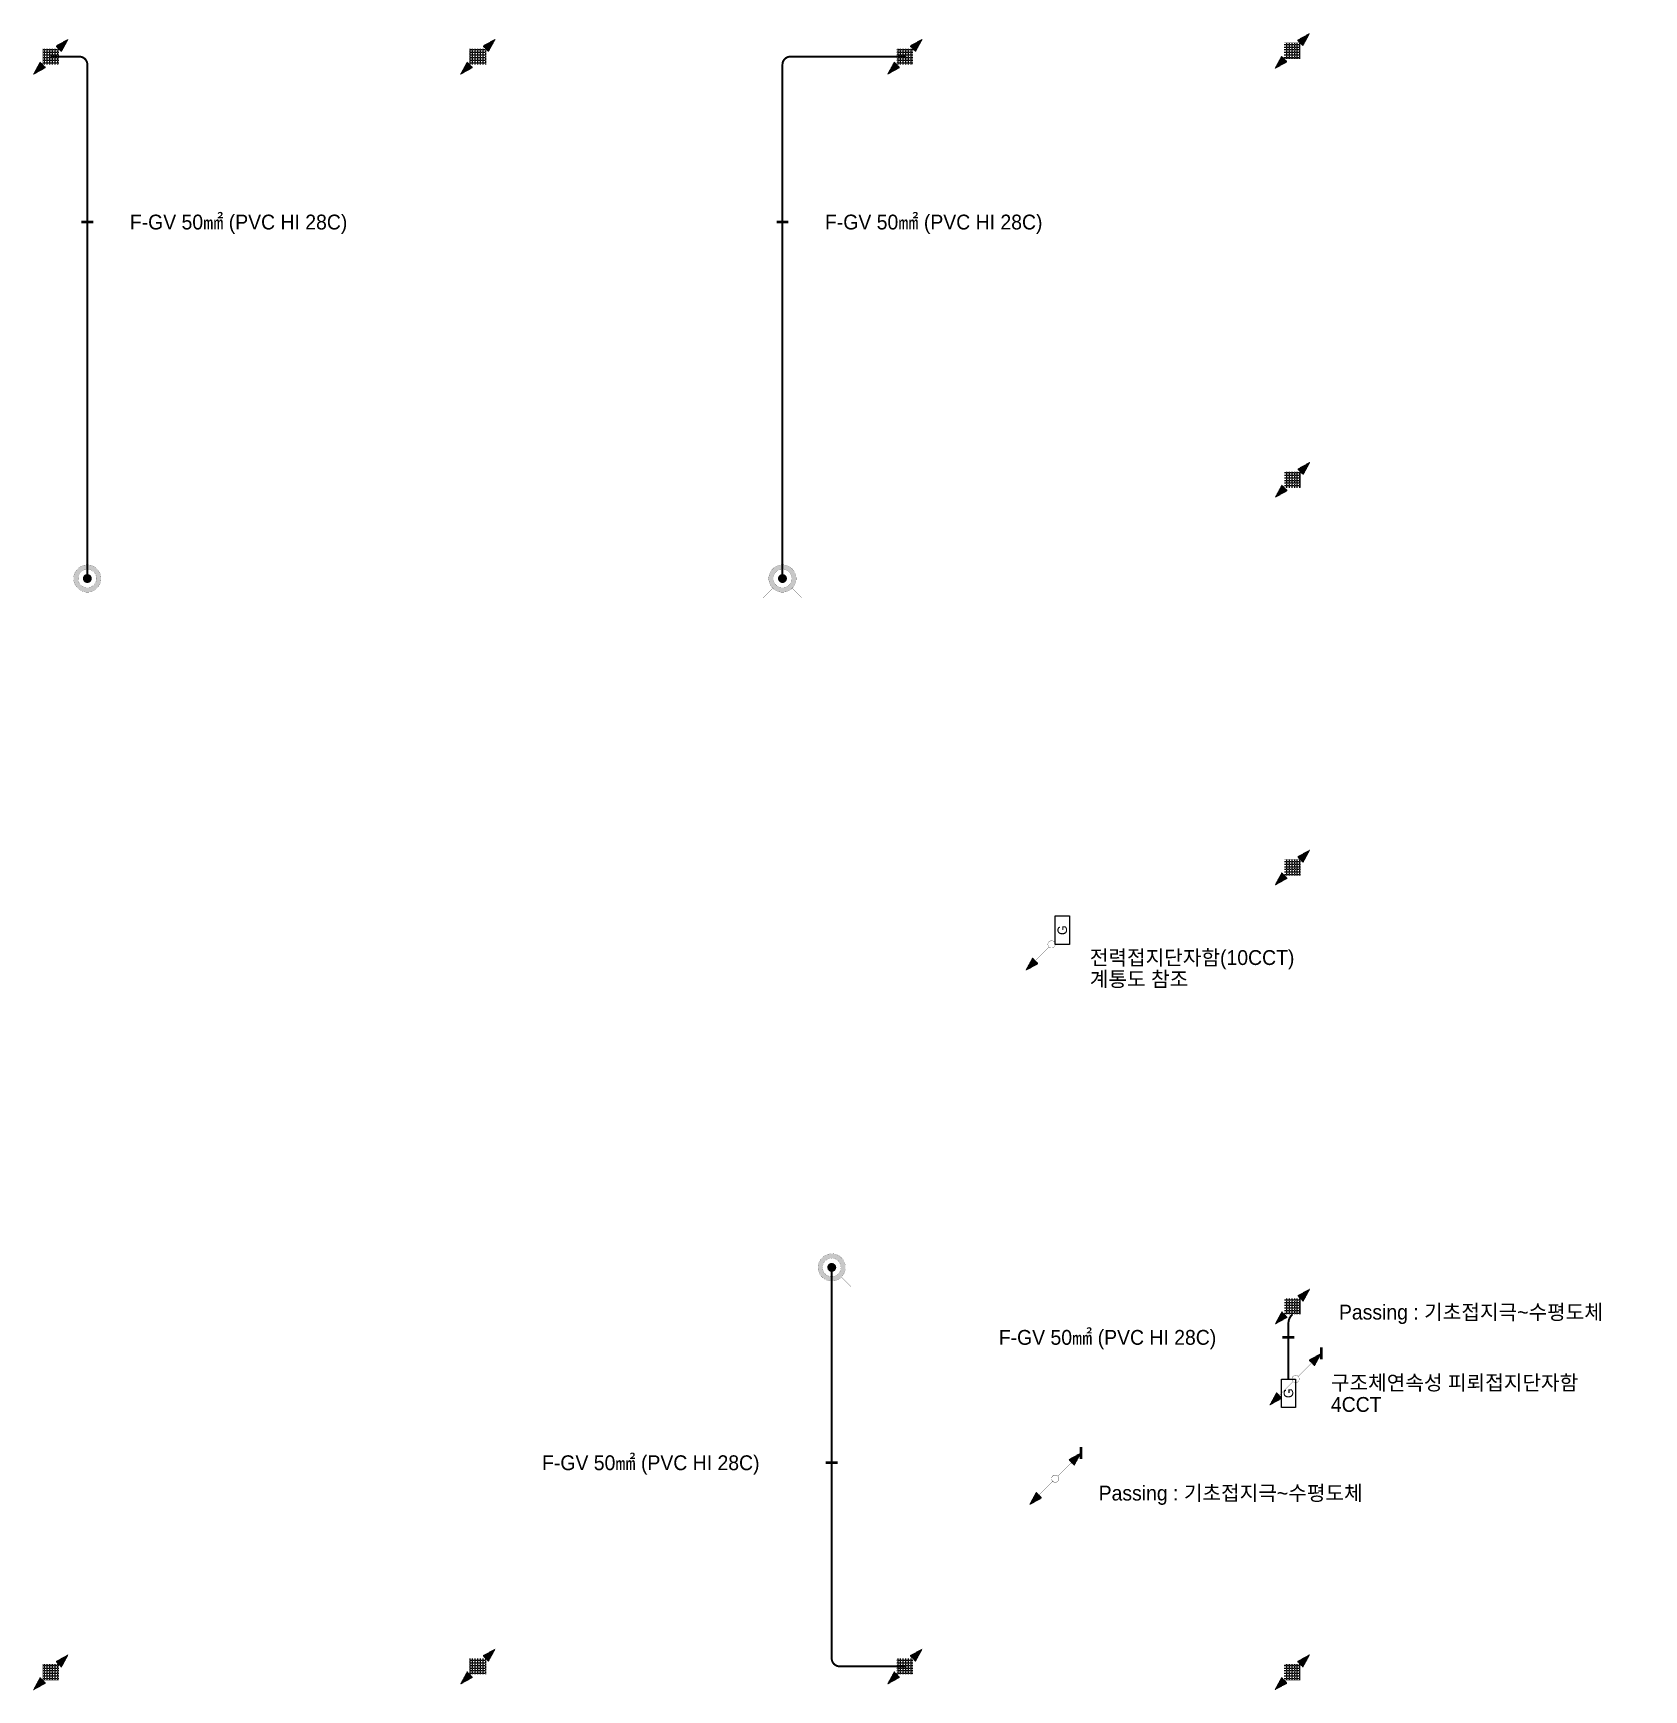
# Model space of a CAD drawing. Header units: millimetres. Extents: x 81900 to 502050, y -708375 to 1238700.
# Drawn here: x 145107 to 185842, y 819960 to 861850 of the extents above; entities that cross this region are included whole.
import ezdxf
from ezdxf.enums import TextEntityAlignment as Align

# ---------------------------------------------------------------- set-up
doc = ezdxf.new("R2010")
doc.units = ezdxf.units.MM
doc.header["$LTSCALE"] = 150
doc.set_wipeout_variables(frame=1)
doc.linetypes.add('C2', pattern=[18.5, 13.5, -2, 1, -2])
doc.layers.get('0').update_dxf_attribs({"lineweight": 0})
for name, color, linetype in [('------02 Etc Panel', 3, 'Continuous'), ('------99 Grounding and Lightning', 3, 'Continuous'), ('-----09 E-WIRE-GV', 2, 'Continuous'), ('-----20 General Symbol', 3, 'Continuous'), ('-----29 Indicator', 1, 'Continuous'), ('-----30 Text', 2, 'Continuous')]:
    doc.layers.add(name, color=color, linetype=linetype)
doc.styles.add('ELEC', font='')
doc.styles.get('ELEC').set_extended_font_data('Dotum')
pattern_1 = [(180, (845852.563, 610254.6404), (-1e-14, -6.25), [])]

# ---------------------------------------------------------------- blocks, each defined once
blk = doc.blocks.new('구조체접속')
h = blk.add_hatch()
h.set_pattern_fill('ANGLE', color=1, scale=200)
h.set_pattern_definition([(0, (0, 0), (0, 55), [40, -15]), (90, (0, 0), (-55, 3e-15), [40, -15])])
h.paths.add_polyline_path([(168, 168), (-168, 168), (-168, -168), (168, -168)])
at = {"color": 1}
for p, q in [((166, 168), (168, 166)), ((-168, -166), (-166, -168))]:
    blk.add_line(p, q, dxfattribs=at)
at = {"color": 1, "const_width": 2}
blk.add_lwpolyline([(168, 168), (-168, 168), (-168, -168), (168, -168)], close=True, dxfattribs=at)
blk = doc.blocks.new("'인하도선용 수직철근 또는 철골")
h = blk.add_hatch()
h.set_pattern_fill('ANSI31', color=256, scale=50, angle=135)
h.set_pattern_definition(pattern_1)
h.paths.add_polyline_path([(291, 293), (180, 89), (88, 181)])
h = blk.add_hatch()
h.set_pattern_fill('ANSI31', color=256, scale=50, angle=135)
h.set_pattern_definition(pattern_1)
h.paths.add_polyline_path([(-291, -293), (-180, -89), (-88, -181)])
at = {"const_width": 3.93}
for points in [[(293, 293), (181, 88), (88, 181), (293, 293)], [(-293, -293), (-181, -88), (-88, -181), (-293, -293)]]:
    blk.add_lwpolyline(points, dxfattribs=at)
at = {"xscale": 0.8, "yscale": 0.8, "zscale": 0.8}
blk.add_blockref('구조체접속', (0, 0), dxfattribs=at)
blk = doc.blocks.new('입상입하1')
h = blk.add_hatch()
h.set_pattern_fill('ANSI31', color=256, scale=50, angle=135)
h.set_pattern_definition([(180, (845993.8846, 610394.13), (-1e-14, -6.25), [])])
h.paths.add_polyline_path([(432, 432), (321, 228), (229, 321)])
at = {"const_width": 3.93}
for points in [[(434, 433), (322, 227), (229, 321), (434, 433)], [(43, 43), (275, 275)]]:
    blk.add_lwpolyline(points, dxfattribs=at)
blk.add_lwpolyline([(0, 61, -1), (0, -61, -1), (0, 61)], format="xyb", dxfattribs=at)
blk = doc.blocks.new('피뢰침')
h = blk.add_hatch(color=256)
h.dxf.hatch_style = 1
h.paths.add_polyline_path([(-231, 0, 1), (231, 0, 1)])
h.paths.add_polyline_path([(155, 0, -1), (-155, 0, -1)], flags=16)
h.paths.add_polyline_path([(74, 0, -1), (-74, 0, -1)], flags=0)
h = blk.add_hatch(color=256)
h.dxf.hatch_style = 1
h.paths.add_polyline_path([(74, 0, 1), (-74, 0, 1)])
at = {"const_width": 2}
for points in [[(0, 231), (0, 461)], [(-163, -163), (-326, -326)], [(163, -163), (326, -326)]]:
    blk.add_lwpolyline(points, dxfattribs=at)
for points in [[(231, 0, 1), (-231, 0)], [(-231, 0, 1), (231, 0)], [(155, 0, 1), (-155, 0)], [(-155, 0, 1), (155, 0)], [(74, 0, 1), (-74, 0)], [(-74, 0, 1), (74, 0)]]:
    blk.add_lwpolyline(points, format="xyb", dxfattribs=at)
blk = doc.blocks.new('C01')
blk.add_lwpolyline([(-300, 0), (-300, 300), (300, 300), (300, 0)], close=True)
at = {"style": 'ELEC'}
blk.add_text('G', height=200, dxfattribs=at).set_placement((0, 150), align=Align.MIDDLE)

msp = doc.modelspace()

# ---------------------------------------------------------------- linework, layer by layer
at = {"layer": '-----09 E-WIRE-GV', "color": 4, "linetype": 'C2', "ltscale": 0.3, "const_width": 50}
for points in [[(145554, 861255), (146278, 861255, -0.414214), (146478, 861055), (146478, 848060)], [(164058, 848060), (164058, 861055, -0.414214), (164258, 861255), (167154, 861255)], [(165304, 830651), (165304, 820755, 0.414214), (165504, 820555), (167154, 820555)]]:
    msp.add_lwpolyline(points, format="xyb", dxfattribs=at)
at = {"layer": '-----09 E-WIRE-GV', "color": 4, "linetype": 'C2', "ltscale": 0.3, "const_width": 50, "elevation": 0}
msp.add_lwpolyline([(176956, 829456), (176941, 829442, 0.198912), (176854, 829230), (176854, 827820)], format="xyb", dxfattribs=at)
at = {"layer": '-----29 Indicator'}
for points in [[(147491, 857073, 0, 0, 0), (146628, 857073, 64.2, 64.2, 0), (146328, 857073, 0, 0, 0)], [(165071, 857073, 0, 0, 0), (164208, 857073, 64.2, 64.2, 0), (163908, 857073, 0, 0, 0)], [(164290, 825703, 0, 0, 0), (165153, 825703, 64.2, 64.2, 0), (165454, 825703, 0, 0, 0)]]:
    msp.add_lwpolyline(points, format="xyseb", dxfattribs=at)

# ---------------------------------------------------------------- block references
at = {"layer": '------02 Etc Panel', "xscale": 1.199999999953434, "yscale": 1.199999999953434, "zscale": 1.199999999953434, "rotation": 90}
for p in [(171314, 839169), (177034, 827460)]:
    msp.add_blockref('C01', p, dxfattribs=at)
at = {"layer": '------99 Grounding and Lightning', "xscale": 1.5, "yscale": 1.5, "zscale": 1.5}
for name, p in [("'인하도선용 수직철근 또는 철골", (145554, 861255)), ("'인하도선용 수직철근 또는 철골", (156354, 861255)), ("'인하도선용 수직철근 또는 철골", (167154, 861255)), ("'인하도선용 수직철근 또는 철골", (176950, 861402)), ("'인하도선용 수직철근 또는 철골", (176957, 850558)), ('피뢰침', (146478, 848060)), ('피뢰침', (164058, 848060)), ("'인하도선용 수직철근 또는 철골", (176954, 840755)), ('피뢰침', (165304, 830642)), ("'인하도선용 수직철근 또는 철골", (176957, 829658)), ("'인하도선용 수직철근 또는 철골", (145554, 820408)), ("'인하도선용 수직철근 또는 철골", (156354, 820555)), ("'인하도선용 수직철근 또는 철골", (167154, 820555)), ("'인하도선용 수직철근 또는 철골", (176950, 820408))]:
    msp.add_blockref(name, p, dxfattribs=at)
at = {"layer": '-----20 General Symbol', "xscale": 1.5, "yscale": 1.5, "zscale": 1.5, "rotation": 180}
for p in [(170862, 838809), (177034, 827820), (170957, 825299)]:
    msp.add_blockref('입상입하1', p, dxfattribs=at)
at = {"layer": '-----20 General Symbol', "xscale": 1.5, "yscale": 1.5, "zscale": 1.5}
for p in [(177034, 827820), (170957, 825302)]:
    msp.add_blockref('입상입하1', p, dxfattribs=at)

# ---------------------------------------------------------------- wipeouts: each hides what was drawn before it
for points in [[(171693, 838838), (177648, 838838), (177648, 837588), (171693, 837588)], [(169466, 829248), (175840, 829248), (175840, 828498), (169466, 828498)], [(171992, 824563), (179715, 824563), (179715, 825313), (171992, 825313)]]:
    msp.add_wipeout(points).dxf.layer = '-----29 Indicator'

# ---------------------------------------------------------------- next in the draw order: linework, layer by layer
at = {"layer": '-----29 Indicator', "elevation": 0}
for points in [[(175840, 828873, 0, 0, 0), (176703, 828873, 64.2, 64.2, 0), (177004, 828873, 0, 0, 0)], [(171992, 824938, 0, 0, 0), (171607, 824938, 0, 0, 0), (171607, 825801, 64.2, 64.2, 0), (171607, 826102, 0, 0, 0)]]:
    msp.add_lwpolyline(points, format="xyseb", dxfattribs=at)

# ---------------------------------------------------------------- next in the draw order: texts
at = {"layer": '-----30 Text', "style": 'ELEC'}
for s, p in [('전력접지단자함(10CCT)', (171830, 838476)), ('계통도 참조', (171830, 837931)), ('F-GV 50㎟ (PVC HI 28C)', (169528, 828873)), ('Passing : 기초접지극~수평도체', (172054, 824936))]:
    msp.add_text(s, height=375, dxfattribs=at).set_placement(p, align=Align.MIDDLE_LEFT)

# ---------------------------------------------------------------- next in the draw order: wipeouts: each hides what was drawn before it
for points in [[(147491, 857448), (153865, 857448), (153865, 856698), (147491, 856698)], [(165071, 857448), (171445, 857448), (171445, 856698), (165071, 856698)], [(177872, 828085), (184977, 828085), (184977, 826835), (177872, 826835)], [(157916, 826078), (164290, 826078), (164290, 825328), (157916, 825328)]]:
    msp.add_wipeout(points).dxf.layer = '-----29 Indicator'

# ---------------------------------------------------------------- next in the draw order: linework, layer by layer
at = {"layer": '-----29 Indicator'}
msp.add_lwpolyline([(178069, 829483, 0, 0, 0), (177684, 829483, 0, 0, 0), (177684, 828620, 64.2, 64.2, 0), (177684, 828319, 0, 0, 0)], format="xyseb", dxfattribs=at)

# ---------------------------------------------------------------- next in the draw order: texts
at = {"layer": '-----30 Text', "style": 'ELEC'}
for s, p in [('F-GV 50㎟ (PVC HI 28C)', (147553, 857073)), ('F-GV 50㎟ (PVC HI 28C)', (165133, 857073)), ('구조체연속성 피뢰접지단자함', (177928, 827728, 0)), ('4CCT', (177928, 827177, 0)), ('F-GV 50㎟ (PVC HI 28C)', (157978, 825703))]:
    msp.add_text(s, height=375, dxfattribs=at).set_placement(p, align=Align.MIDDLE_LEFT)

# ---------------------------------------------------------------- next in the draw order: wipeouts: each hides what was drawn before it
msp.add_wipeout([(178069, 829858), (185842, 829858), (185842, 829108), (178069, 829108)]).dxf.layer = '-----29 Indicator'

# ---------------------------------------------------------------- next in the draw order: texts
msp.add_text('Passing : 기초접지극~수평도체', height=375, dxfattribs=at).set_placement((178131, 829511), align=Align.MIDDLE_LEFT)

doc.saveas('drawing.dxf')
